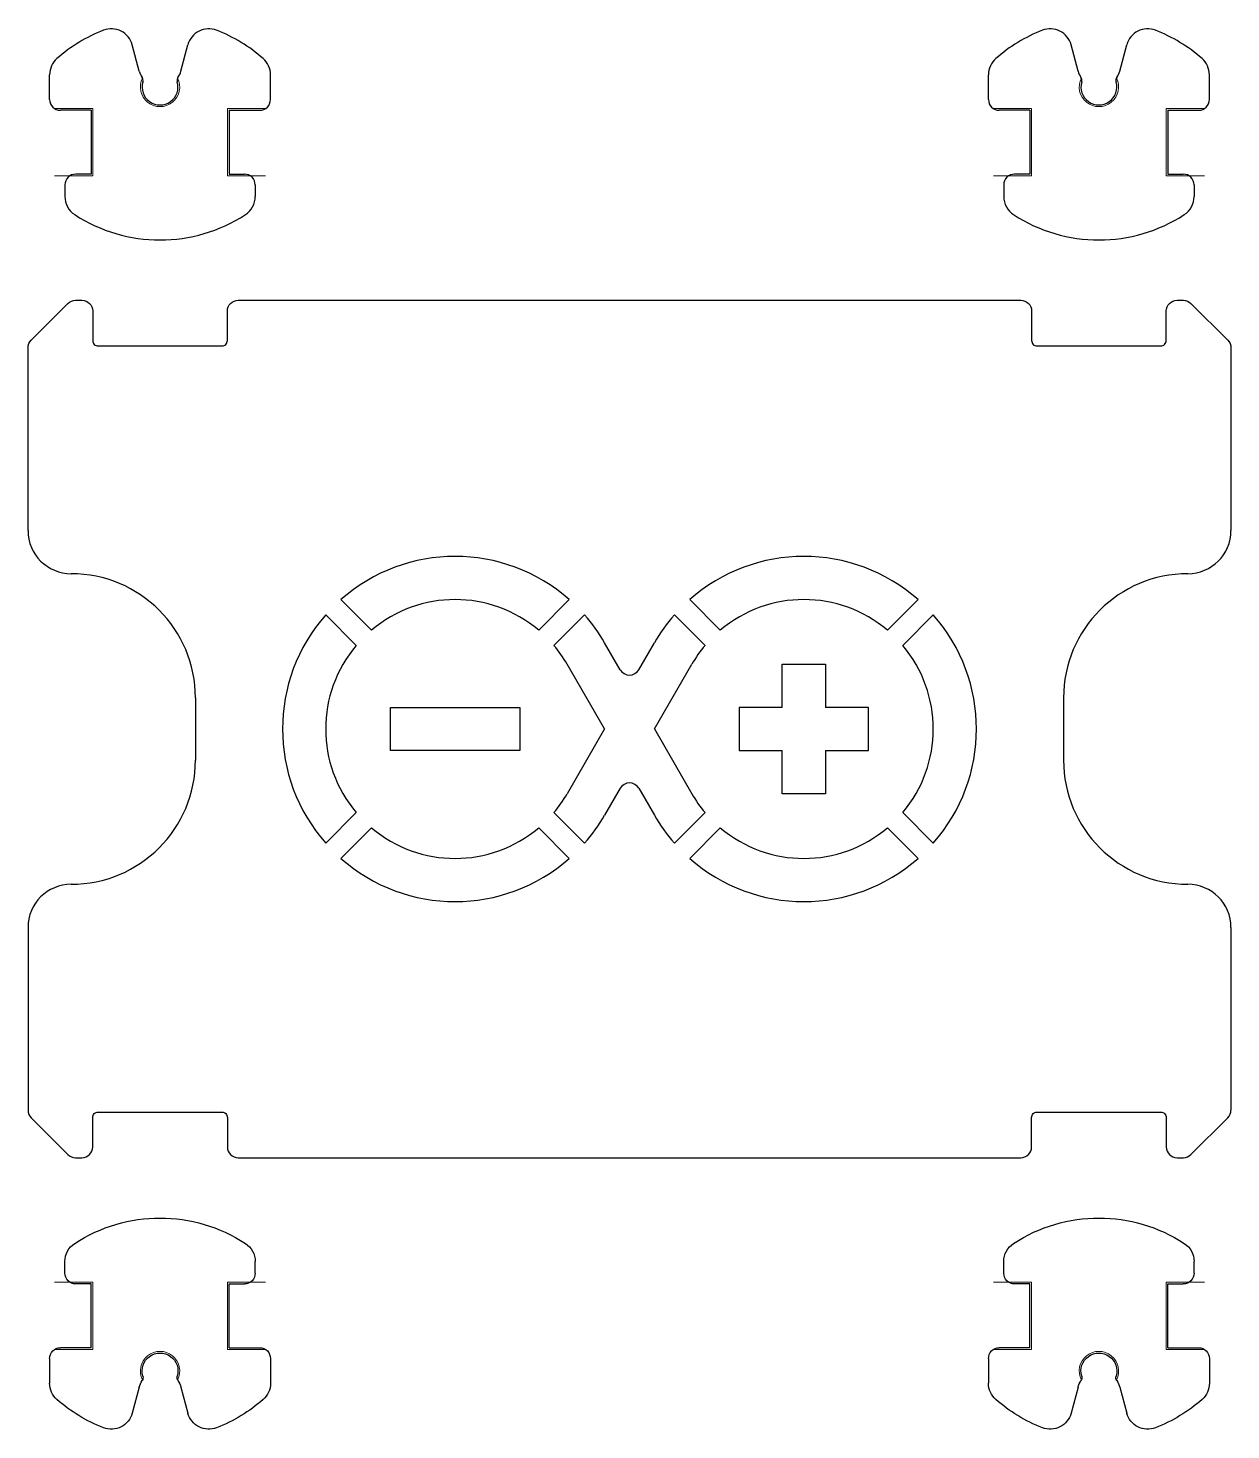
# Model space of a CAD drawing. Header units: inches. Extents: x -65 to 75, y -18 to 34.
# Drawn here: x 71.09 to 74.575, y 12.659 to 16.721 of the extents above; entities that cross this region are included whole.
import ezdxf

# ---------------------------------------------------------------- set-up
doc = ezdxf.new("R2010")
doc.units = ezdxf.units.IN
doc.header["$MEASUREMENT"] = 0
doc.layers.add('CUT', color=1, linetype='Continuous')
doc.layers.add('NOPLOT', color=40, linetype='Continuous', lineweight=5)

# ---------------------------------------------------------------- blocks, each defined once
blk = doc.blocks.new('Latch')
for p, q in [((-0.2756, 0.0262), (-0.2756, 0.06)), ((0.2756, 0.0262), (0.2756, 0.06)), ((-0.2, -0.005), (-0.2444, -0.005)), ((-0.2, -0.19), (-0.2, -0.005)), ((0.2, -0.19), (0.2, -0.005)), ((0.2, -0.005), (0.2444, -0.005)), ((-0.2, -0.19), (-0.2888, -0.19)), ((0.2, -0.19), (0.2888, -0.19)), ((-0.32, -0.2213), (-0.32, -0.2929)), ((0.32, -0.2213), (0.32, -0.2929)), ((-0.0604, -0.3038), (-0.0807, -0.3798)), ((0.0604, -0.3038), (0.0807, -0.3798))]:
    blk.add_line(p, q)
for centre, radius, start, end in [((0, -0.2667), 0.4525, 56.8745, 123.1255), ((-0.2131, 0.06), 0.0625, 123.1255, 180), ((0.2131, 0.06), 0.0625, 0, 56.8745), ((-0.2444, 0.0262), 0.0312, 180, 270), ((0.2444, 0.0262), 0.0312, 270, 0), ((-0.2888, -0.2213), 0.0312, 90, 180), ((0.2888, -0.2213), 0.0312, 0, 90), ((0, -0.2575), 0.052, 343.6762, 196.3238), ((-0.0649, -0.2765), 0.0156, 326.1714, 16.3238), ((0.0649, -0.2765), 0.0156, 163.6762, 213.8286), ((-0.2575, -0.2929), 0.0625, 180, 228.6806), ((0, -0.32), 0.0625, 146.1714, 165), ((0, -0.32), 0.0625, 15, 33.8286), ((0.2575, -0.2929), 0.0625, 311.3194, 0), ((0, 0), 0.4525, 228.6806, 248.7914), ((0, 0), 0.4525, 291.2086, 311.3194), ((-0.1411, -0.3636), 0.0625, 248.7914, 345), ((0.1411, -0.3636), 0.0625, 195, 291.2086)]:
    blk.add_arc(centre, radius, start, end)
at = {"layer": 'NOPLOT'}
for p, q in [((-0.195, 0), (-0.3057, 0)), ((-0.195, -0.195), (-0.195, 0)), ((0.195, -0.195), (0.195, 0)), ((0.195, 0), (0.3057, 0)), ((-0.195, -0.195), (-0.3057, -0.195)), ((0.3057, -0.195), (0.195, -0.195))]:
    blk.add_line(p, q, dxfattribs=at)
blk.add_arc((0, -0.2575), 0.057, 332.8707, 207.1293, dxfattribs=at)
blk = doc.blocks.new('ArduinoUno_Lid')
for p, q in [((-2.515, 0.09), (-2.515, -0.09)), ((0, 0.09), (0, -0.09)), ((0.485, -0.575), (0.485, -1.1046)), ((0.3692, -1.2333), (0.4758, -1.1267))]:
    blk.add_line(p, q)
for points in [[(-3, 0.575), (-3, 1.1046, -0.198912), (-2.9908, 1.1267), (-2.8842, 1.2333, -0.198912), (-2.8621, 1.2425), (-2.8438, 1.2425, -0.414214), (-2.8125, 1.2113), (-2.8125, 1.1256, 0.414214), (-2.7969, 1.11), (-2.4381, 1.11, 0.414214), (-2.4225, 1.1256), (-2.4225, 1.2113, -0.414214), (-2.3913, 1.2425), (-0.1237, 1.2425, -0.414214), (-0.0925, 1.2113), (-0.0925, 1.1256, 0.414214), (-0.0769, 1.11), (0.2819, 1.11, 0.414214), (0.2975, 1.1256), (0.2975, 1.2113, -0.414214), (0.3288, 1.2425), (0.3471, 1.2425, -0.198912), (0.3692, 1.2333), (0.4758, 1.1267, -0.198912), (0.485, 1.1046), (0.485, 0.575)], [(-3, -0.575), (-3, -1.1046, 0.198912), (-2.9908, -1.1267), (-2.8842, -1.2333, 0.198912), (-2.8621, -1.2425), (-2.8438, -1.2425, 0.414214), (-2.8125, -1.2112), (-2.8125, -1.1256, -0.414214), (-2.7969, -1.11), (-2.4381, -1.11, -0.414214), (-2.4225, -1.1256), (-2.4225, -1.2112, 0.414214), (-2.3913, -1.2425), (-0.1237, -1.2425, 0.414214), (-0.0925, -1.2112), (-0.0925, -1.1256, -0.414214), (-0.0769, -1.11), (0.2819, -1.11, -0.414214), (0.2975, -1.1256), (0.2975, -1.2112, 0.414214), (0.3288, -1.2425), (0.3471, -1.2425)]]:
    blk.add_lwpolyline(points, format="xyb")
for centre, radius, start, end in [((-2.875, 0.575), 0.125, 180, 270), ((0.36, 0.575), 0.125, 270, 0), ((-2.875, 0.09), 0.36, 0, 90), ((0.36, 0.09), 0.36, 90, 180), ((-2.875, -0.09), 0.36, 270, 0), ((0.36, -0.09), 0.36, 180, 270), ((-2.875, -0.575), 0.125, 90, 180), ((0.36, -0.575), 0.125, 0, 90), ((0.4537, -1.1046), 0.0312, 315, 0), ((0.3471, -1.2112), 0.0312, 270, 315)]:
    blk.add_arc(centre, radius, start, end)
blk = doc.blocks.new('ArduinoLogo')
for p, q in [((-0.7473, 0.2863), (-0.8359, 0.375)), ((-0.263, 0.2863), (-0.1744, 0.375)), ((0.263, 0.2863), (0.1744, 0.375)), ((0.7473, 0.2863), (0.8359, 0.375)), ((-0.7915, 0.2421), (-0.8801, 0.3308)), ((-0.2188, 0.2421), (-0.1302, 0.3308)), ((0.2188, 0.2421), (0.1302, 0.3308)), ((0.7915, 0.2421), (0.8801, 0.3308)), ((-0.0271, 0.1719), (-0.0722, 0.25)), ((0.0271, 0.1719), (0.0722, 0.25)), ((-0.0722, 0), (-0.1804, 0.1875)), ((0.0722, 0), (0.1804, 0.1875)), ((0.4427, 0.0625), (0.4427, 0.1875)), ((0.4427, 0.1875), (0.5677, 0.1875)), ((0.5677, 0.1875), (0.5677, 0.0625)), ((-0.6927, -0.0625), (-0.6927, 0.0625)), ((-0.6927, 0.0625), (-0.3177, 0.0625)), ((-0.3177, 0.0625), (-0.3177, -0.0625)), ((0.4427, 0.0625), (0.3177, 0.0625)), ((0.3177, 0.0625), (0.3177, -0.0625)), ((0.6927, 0.0625), (0.5677, 0.0625)), ((0.6927, -0.0625), (0.6927, 0.0625)), ((-0.0722, 0), (-0.1804, -0.1875)), ((0.0722, 0), (0.1804, -0.1875)), ((-0.3177, -0.0625), (-0.6927, -0.0625)), ((0.3177, -0.0625), (0.4427, -0.0625)), ((0.4427, -0.1875), (0.4427, -0.0625)), ((0.5677, -0.0625), (0.5677, -0.1875)), ((0.5677, -0.0625), (0.6927, -0.0625)), ((-0.0271, -0.1719), (-0.0722, -0.25)), ((0.0271, -0.1719), (0.0722, -0.25)), ((0.5677, -0.1875), (0.4427, -0.1875)), ((-0.7915, -0.2421), (-0.8801, -0.3308)), ((-0.2188, -0.2421), (-0.1302, -0.3308)), ((0.2188, -0.2421), (0.1302, -0.3308)), ((0.7915, -0.2421), (0.8801, -0.3308)), ((-0.7473, -0.2863), (-0.8359, -0.375)), ((-0.263, -0.2863), (-0.1744, -0.375)), ((0.263, -0.2863), (0.1744, -0.375)), ((0.7473, -0.2863), (0.8359, -0.375))]:
    blk.add_line(p, q)
for centre, radius, start, end in [((-0.5052, 0), 0.5, 48.5833, 131.4167), ((0.5052, 0), 0.5, 48.5833, 131.4167), ((-0.5052, 0), 0.375, 49.7802, 130.2198), ((0.5052, 0), 0.375, 49.7802, 130.2198), ((-0.5052, 0), 0.5, 138.5833, 221.4167), ((-0.5052, 0), 0.5, 30, 41.4167), ((0.5052, 0), 0.5, 138.5833, 150), ((0.5052, 0), 0.5, 318.5833, 41.4167), ((-0.5052, 0), 0.375, 139.7802, 220.2198), ((-0.5052, 0), 0.375, 30, 40.2198), ((0.5052, 0), 0.375, 139.7802, 150), ((0.5052, 0), 0.375, 319.7802, 40.2198), ((0, 0.1875), 0.0312, 210, 330), ((0, -0.1875), 0.0312, 30, 150), ((-0.5052, 0), 0.375, 319.7802, 330), ((0.5052, 0), 0.375, 210, 220.2198), ((-0.5052, 0), 0.5, 318.5833, 330), ((0.5052, 0), 0.5, 210, 221.4167), ((-0.5052, 0), 0.375, 229.7802, 310.2198), ((0.5052, 0), 0.375, 229.7802, 310.2198), ((-0.5052, 0), 0.5, 228.5833, 311.4167), ((0.5052, 0), 0.5, 228.5833, 311.4167)]:
    blk.add_arc(centre, radius, start, end)

msp = doc.modelspace()

# ---------------------------------------------------------------- block references
at = {"layer": 'CUT', "rotation": 180}
for p in [(71.4721, 16.2925), (74.1921, 16.2925)]:
    msp.add_blockref('Latch', p, dxfattribs=at)
at = {"layer": 'CUT'}
for name, p in [('ArduinoUno_Lid', (74.0896, 14.6897)), ('ArduinoLogo', (72.8321, 14.6897))]:
    msp.add_blockref(name, p, dxfattribs=at)
at = {"layer": 'CUT', "xscale": -1}
for p in [(71.4721, 13.0868), (74.1921, 13.0868)]:
    msp.add_blockref('Latch', p, dxfattribs=at)

doc.saveas('drawing.dxf')
